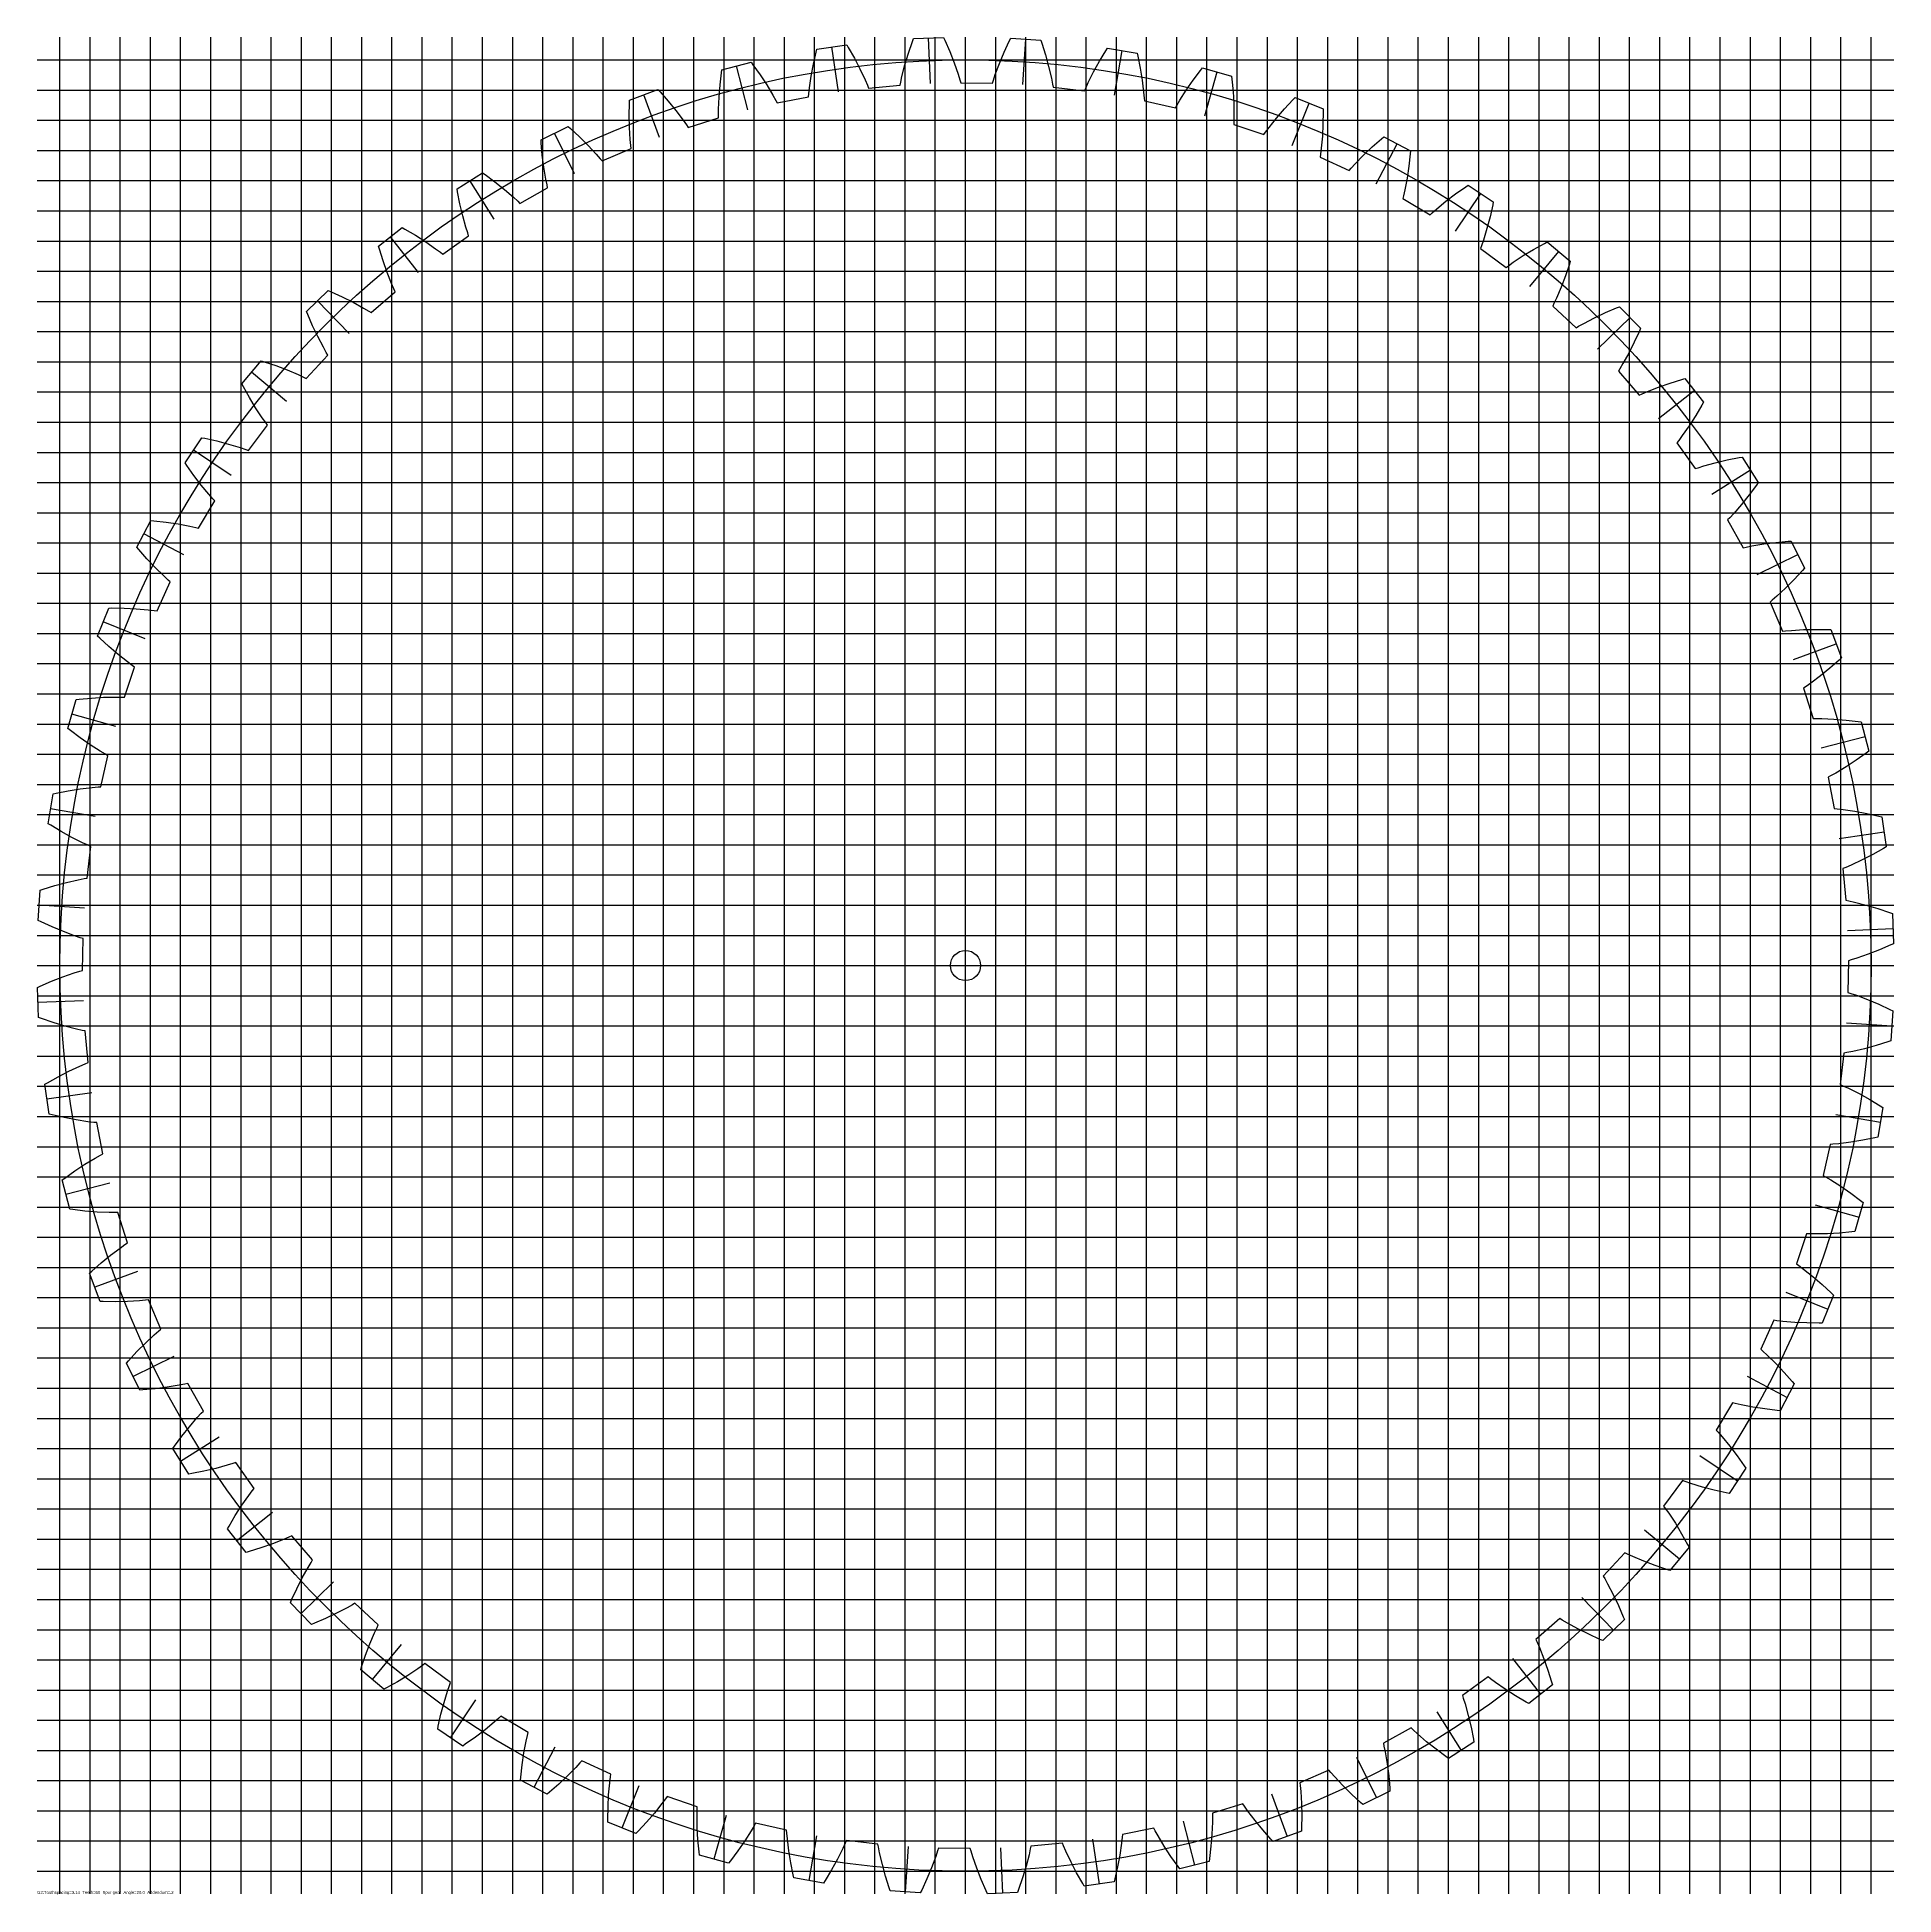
# Model space of a CAD drawing. Extents: x 0 to 61.5, y 0 to 61.5.
import ezdxf

# ---------------------------------------------------------------- set-up
doc = ezdxf.new("R2010")
doc.units = 0
doc.layers.add('labels', color=1, linetype='Continuous')
doc.styles.add('ARIAL', font='Arial.ttf')

msp = doc.modelspace()

# ---------------------------------------------------------------- linework, layer by layer
at = {"layer": 'a'}
for p, q in [((30.75367, 20.50245), (30.75367, 41.00489)), ((20.50245, 30.75367), (41.00489, 30.75367))]:
    msp.add_line(p, q, dxfattribs=at)
msp.add_lwpolyline([(1.58772, 28.58677), (1.49181, 28.60637), (1.2998, 28.64919), (0.91518, 28.74841), (0.53003, 28.86446), (0.14462, 28.99618), (0.04826, 29.03145), (0.00853, 30.02926), (0.10179, 30.07209), (0.4755, 30.23403), (0.85021, 30.38032), (1.22572, 30.50982), (1.41372, 30.56776), (1.50777, 30.59492), (1.52099, 31.64732), (1.42765, 31.67683), (1.24117, 31.73948), (0.86903, 31.87837), (0.49812, 32.03404), (0.12859, 32.20532), (0.03645, 32.25047), (0.10124, 33.24697), (0.19845, 33.27981), (0.58705, 33.4018), (0.975, 33.50813), (1.36199, 33.59766), (1.55501, 33.63564), (1.65139, 33.65282), (1.77454, 34.69807), (1.6848, 34.73717), (1.50589, 34.81898), (1.15031, 34.996), (0.7977, 35.18959), (0.4481, 35.39856), (0.36118, 35.4531), (0.52978, 36.43736), (0.62989, 36.45986), (1.02911, 36.54057), (1.42605, 36.60576), (1.82027, 36.65435), (2.01621, 36.67195), (2.11385, 36.67896), (2.3456, 37.7056), (2.26043, 37.75388), (2.09105, 37.85393), (1.75592, 38.06716), (1.42548, 38.29654), (1.09964, 38.54091), (1.0189, 38.60423), (1.28945, 39.56549), (1.39137, 39.5774), (1.79684, 39.61593), (2.19842, 39.63928), (2.59556, 39.64639), (2.79227, 39.64341), (2.89011, 39.64017), (3.22789, 40.63697), (3.14824, 40.69388), (2.99025, 40.8111), (2.67924, 41.05818), (2.37459, 41.32085), (2.07608, 41.59794), (2.00239, 41.66936), (2.37195, 42.59706), (2.47456, 42.59826), (2.88183, 42.59419), (3.28364, 42.57544), (3.67936, 42.541), (3.87467, 42.51747), (3.97164, 42.50403), (4.41177, 43.46006), (4.3385, 43.52498), (4.19363, 43.65807), (3.91015, 43.93631), (3.63463, 44.22938), (3.36671, 44.53616), (3.3009, 44.61489), (3.7654, 45.49888), (3.86757, 45.48934), (4.27219, 45.44273), (4.66984, 45.38207), (5.05979, 45.30646), (5.25157, 45.26265), (5.3466, 45.23914), (5.88425, 46.14393), (5.81818, 46.21616), (5.688, 46.36366), (5.43517, 46.67001), (5.19178, 46.99027), (4.9574, 47.32337), (4.90018, 47.40855), (5.45454, 48.23915), (5.55515, 48.21898), (5.95268, 48.13033), (6.34181, 48.02844), (6.72172, 47.91248), (6.90788, 47.84886), (6.99993, 47.81555), (7.62921, 48.65918), (7.57104, 48.73792), (7.457, 48.89822), (7.23757, 49.22932), (7.029, 49.57327), (6.83072, 49.92905), (6.78271, 50.01974), (7.42086, 50.78784), (7.51881, 50.75727), (7.9049, 50.62755), (8.28125, 50.48554), (8.64696, 50.33051), (8.82544, 50.24777), (8.91351, 50.20502), (9.62752, 50.97826), (9.57791, 51.06264), (9.48125, 51.23399), (9.29763, 51.58621), (9.12615, 51.95008), (8.96615, 52.32463), (8.92788, 52.41984), (9.64282, 53.11703), (9.73704, 53.07639), (10.10745, 52.90702), (10.4669, 52.72646), (10.8144, 52.53404), (10.98326, 52.43311), (11.06637, 52.38139), (11.8573, 53.07575), (11.81678, 53.16486), (11.73856, 53.34537), (11.59276, 53.71485), (11.46026, 54.09466), (11.34028, 54.48388), (11.31218, 54.58257), (12.09607, 55.20121), (12.18553, 55.15094), (12.53621, 54.94378), (12.87481, 54.72663), (13.2003, 54.49895), (13.35768, 54.38092), (13.43493, 54.32079), (14.29411, 54.92867), (14.26312, 55.02153), (14.2042, 55.20923), (14.09782, 55.59193), (14.00575, 55.9835), (13.92711, 56.38313), (13.90948, 56.48422), (14.75375, 57.01753), (14.83746, 56.95819), (15.16456, 56.71551), (15.47861, 56.46415), (15.77851, 56.2037), (15.92269, 56.06986), (15.99324, 56.00199), (16.91125, 56.51673), (16.89014, 56.61232), (16.85116, 56.80515), (16.78537, 57.19687), (16.73473, 57.59592), (16.6983, 58.00159), (16.69133, 58.10396), (17.58672, 58.5461), (17.66377, 58.47833), (17.96371, 58.20279), (18.24977, 57.91999), (18.5208, 57.62961), (18.6502, 57.48143), (18.71327, 57.40656), (19.68006, 57.82253), (19.66905, 57.9198), (19.65044, 58.11564), (19.62596, 58.5121), (19.61731, 58.91426), (19.62348, 59.32151), (19.62725, 59.42405), (20.56395, 59.77018), (20.63349, 59.69472), (20.90299, 59.38934), (21.15792, 59.07818), (21.39711, 58.76106), (21.51032, 58.60017), (21.56521, 58.51912), (22.57018, 58.83175), (22.56941, 58.92964), (22.57137, 59.12635), (22.58846, 59.5232), (22.6219, 59.92406), (22.6706, 60.32843), (22.68507, 60.43002), (23.65282, 60.67634), (23.7141, 60.59402), (23.9502, 60.26214), (24.1712, 59.92604), (24.37594, 59.58566), (24.47171, 59.41382), (24.51783, 59.32747), (25.54997, 59.53334), (25.55943, 59.63077), (25.58195, 59.82621), (25.64043, 60.21909), (25.71558, 60.61426), (25.80629, 61.01133), (25.8313, 61.11085), (26.81949, 61.25466), (26.87183, 61.16639), (27.07194, 60.81165), (27.25661, 60.45429), (27.42464, 60.09437), (27.50192, 59.91346), (27.53876, 59.82276), (28.58677, 59.91962), (28.60637, 60.01553), (28.64919, 60.20754), (28.74841, 60.59216), (28.86446, 60.97731), (28.99618, 61.36271), (29.03145, 61.45908), (30.02926, 61.4988), (30.07209, 61.40555), (30.23403, 61.03183), (30.38032, 60.65713), (30.50982, 60.28162), (30.56776, 60.09362), (30.59492, 59.99957), (31.64732, 59.98634), (31.67683, 60.07968), (31.73948, 60.26617), (31.87837, 60.6383), (32.03404, 61.00921), (32.20532, 61.37874), (32.25047, 61.47089), (33.24697, 61.4061), (33.27981, 61.30888), (33.4018, 60.92029), (33.50813, 60.53234), (33.59766, 60.14535), (33.63564, 59.95232), (33.65282, 59.85595), (34.69807, 59.73279), (34.73717, 59.82253), (34.81898, 60.00145), (34.996, 60.35703), (35.18959, 60.70964), (35.39856, 61.05924), (35.4531, 61.14616), (36.43736, 60.97756), (36.45986, 60.87744), (36.54057, 60.47822), (36.60576, 60.08129), (36.65435, 59.68706), (36.67195, 59.49112), (36.67896, 59.39348), (37.7056, 59.16174), (37.75388, 59.2469), (37.85393, 59.41628), (38.06716, 59.75141), (38.29654, 60.08185), (38.54091, 60.4077), (38.60423, 60.48844), (39.56549, 60.21788), (39.5774, 60.11596), (39.61593, 59.71049), (39.63928, 59.30892), (39.64639, 58.91177), (39.64341, 58.71507), (39.64017, 58.61723), (40.63697, 58.27944), (40.69388, 58.35909), (40.8111, 58.51709), (41.05818, 58.82809), (41.32085, 59.13275), (41.59794, 59.43126), (41.66936, 59.50494), (42.59706, 59.13539), (42.59826, 59.03278), (42.59419, 58.62551), (42.57544, 58.22369), (42.541, 57.82798), (42.51747, 57.63266), (42.50403, 57.5357), (43.46006, 57.09557), (43.52498, 57.16883), (43.65807, 57.31371), (43.93631, 57.59718), (44.22938, 57.87271), (44.53616, 58.14063), (44.61489, 58.20644), (45.49888, 57.74194), (45.48934, 57.63977), (45.44273, 57.23515), (45.38207, 56.8375), (45.30646, 56.44755), (45.26265, 56.25576), (45.23914, 56.16073), (46.14393, 55.62308), (46.21616, 55.68916), (46.36366, 55.81933), (46.67001, 56.07217), (46.99027, 56.31555), (47.32337, 56.54993), (47.40855, 56.60716), (48.23915, 56.0528), (48.21898, 55.95219), (48.13033, 55.55466), (48.02844, 55.16552), (47.91248, 54.78561), (47.84886, 54.59946), (47.81555, 54.50741), (48.65918, 53.87813), (48.73792, 53.93629), (48.89822, 54.05033), (49.22932, 54.26976), (49.57327, 54.47834), (49.92905, 54.67661), (50.01974, 54.72462), (50.78784, 54.08648), (50.75727, 53.98852), (50.62755, 53.60244), (50.48554, 53.22609), (50.33051, 52.86038), (50.24777, 52.6819), (50.20502, 52.59383), (50.97826, 51.87981), (51.06264, 51.92943), (51.23399, 52.02609), (51.58621, 52.20971), (51.95008, 52.38119), (52.32463, 52.54119), (52.41984, 52.57945), (53.11703, 51.86452), (53.07639, 51.7703), (52.90702, 51.39989), (52.72646, 51.04044), (52.53404, 50.69294), (52.43311, 50.52408), (52.38139, 50.44097), (53.07575, 49.65004), (53.16486, 49.69056), (53.34537, 49.76878), (53.71485, 49.91458), (54.09466, 50.04708), (54.48388, 50.16705), (54.58257, 50.19516), (55.20121, 49.41126), (55.15094, 49.3218), (54.94378, 48.97113), (54.72663, 48.63252), (54.49895, 48.30704), (54.38092, 48.14966), (54.32079, 48.07241), (54.92867, 47.21323), (55.02153, 47.24421), (55.20923, 47.30314), (55.59193, 47.40951), (55.9835, 47.50159), (56.38313, 47.58022), (56.48422, 47.59786), (57.01753, 46.75359), (56.95819, 46.66988), (56.71551, 46.34277), (56.46415, 46.02872), (56.2037, 45.72882), (56.06986, 45.58464), (56.00199, 45.5141), (56.51673, 44.59608), (56.61232, 44.61719), (56.80515, 44.65618), (57.19687, 44.72197), (57.59592, 44.77261), (58.00159, 44.80904), (58.10396, 44.81601), (58.5461, 43.92062), (58.47833, 43.84357), (58.20279, 43.54362), (57.91999, 43.25757), (57.62961, 42.98654), (57.48143, 42.85713), (57.40656, 42.79407), (57.82253, 41.82728), (57.9198, 41.83828), (58.11564, 41.8569), (58.5121, 41.88138), (58.91426, 41.89003), (59.32151, 41.88386), (59.42405, 41.88009), (59.77018, 40.94339), (59.69472, 40.87384), (59.38934, 40.60434), (59.07818, 40.34942), (58.76106, 40.11022), (58.60017, 39.99702), (58.51912, 39.94213), (58.83175, 38.93715), (58.92964, 38.93793), (59.12635, 38.93597), (59.5232, 38.91887), (59.92406, 38.88544), (60.32843, 38.83673), (60.43002, 38.82226), (60.67634, 37.85452), (60.59402, 37.79324), (60.26214, 37.55714), (59.92604, 37.33613), (59.58566, 37.1314), (59.41382, 37.03563), (59.32747, 36.98951), (59.53334, 35.95736), (59.63077, 35.9479), (59.82621, 35.92539), (60.21909, 35.86691), (60.61426, 35.79176), (61.01133, 35.70105), (61.11085, 35.67604), (61.25466, 34.68785), (61.16639, 34.63551), (60.81165, 34.43539), (60.45429, 34.25073), (60.09437, 34.08269), (59.91346, 34.00541), (59.82276, 33.96857), (59.91962, 32.92056), (60.01553, 32.90097), (60.20754, 32.85815), (60.59216, 32.75892), (60.97731, 32.64288), (61.36271, 32.51116), (61.45908, 32.47589), (61.4988, 31.47807), (61.40555, 31.43525), (61.03183, 31.27331), (60.65713, 31.12701), (60.28162, 30.99752), (60.09362, 30.93957), (59.99957, 30.91241), (59.98634, 29.86002), (60.07968, 29.83051), (60.26617, 29.76785), (60.6383, 29.62897), (61.00921, 29.4733), (61.37874, 29.30202), (61.47089, 29.25686), (61.4061, 28.26036), (61.30888, 28.22752), (60.92029, 28.10553), (60.53234, 27.9992), (60.14535, 27.90967), (59.95232, 27.87169), (59.85595, 27.85452), (59.73279, 26.80927), (59.82253, 26.77016), (60.00145, 26.68836), (60.35703, 26.51133), (60.70964, 26.31775), (61.05924, 26.10878), (61.14616, 26.05424), (60.97756, 25.06997), (60.87744, 25.04747), (60.47822, 24.96677), (60.08129, 24.90157), (59.68706, 24.85298), (59.49112, 24.83539), (59.39348, 24.82838), (59.16174, 23.80173), (59.2469, 23.75346), (59.41628, 23.6534), (59.75141, 23.44018), (60.08185, 23.21079), (60.4077, 22.96643), (60.48844, 22.9031), (60.21788, 21.94185), (60.11596, 21.92994), (59.71049, 21.89141), (59.30892, 21.86806), (58.91177, 21.86094), (58.71507, 21.86393), (58.61723, 21.86716), (58.27944, 20.87036), (58.35909, 20.81345), (58.51709, 20.69624), (58.82809, 20.44915), (59.13275, 20.18649), (59.43126, 19.9094), (59.50494, 19.83798), (59.13539, 18.91027), (59.03278, 18.90908), (58.62551, 18.91314), (58.22369, 18.9319), (57.82798, 18.96634), (57.63266, 18.98987), (57.5357, 19.00331), (57.09557, 18.04728), (57.16883, 17.98235), (57.31371, 17.84927), (57.59718, 17.57103), (57.87271, 17.27795), (58.14063, 16.97118), (58.20644, 16.89245), (57.74194, 16.00845), (57.63977, 16.01799), (57.23515, 16.06461), (56.8375, 16.12526), (56.44755, 16.20087), (56.25576, 16.24469), (56.16073, 16.2682), (55.62308, 15.36341), (55.68916, 15.29118), (55.81933, 15.14368), (56.07217, 14.83733), (56.31555, 14.51706), (56.54993, 14.18396), (56.60716, 14.09879), (56.0528, 13.26819), (55.95219, 13.28836), (55.55466, 13.37701), (55.16552, 13.4789), (54.78561, 13.59485), (54.59946, 13.65848), (54.50741, 13.69179), (53.87813, 12.84816), (53.93629, 12.76942), (54.05033, 12.60912), (54.26976, 12.27802), (54.47834, 11.93406), (54.67661, 11.57829), (54.72462, 11.4876), (54.08648, 10.7195), (53.98852, 10.75007), (53.60244, 10.87979), (53.22609, 11.0218), (52.86038, 11.17683), (52.6819, 11.25956), (52.59383, 11.30231), (51.87981, 10.52908), (51.92943, 10.44469), (52.02609, 10.27335), (52.20971, 9.92113), (52.38119, 9.55726), (52.54119, 9.18271), (52.57945, 9.08749), (51.86452, 8.3903), (51.7703, 8.43095), (51.39989, 8.60031), (51.04044, 8.78088), (50.69294, 8.97329), (50.52408, 9.07423), (50.44097, 9.12595), (49.65004, 8.43159), (49.69056, 8.34248), (49.76878, 8.16197), (49.91458, 7.79248), (50.04708, 7.41268), (50.16705, 7.02346), (50.19516, 6.92477), (49.41126, 6.30613), (49.3218, 6.3564), (48.97113, 6.56355), (48.63252, 6.78071), (48.30704, 7.00839), (48.14966, 7.12642), (48.07241, 7.18655), (47.21323, 6.57866), (47.24421, 6.4858), (47.30314, 6.29811), (47.40951, 5.91541), (47.50159, 5.52383), (47.58022, 5.1242), (47.59786, 5.02311), (46.75359, 4.4898), (46.66988, 4.54915), (46.34277, 4.79183), (46.02872, 5.04318), (45.72882, 5.30364), (45.58464, 5.43748), (45.5141, 5.50535), (44.59608, 4.9906), (44.61719, 4.89501), (44.65618, 4.70219), (44.72197, 4.31046), (44.77261, 3.91141), (44.80904, 3.50575), (44.81601, 3.40337), (43.92062, 2.96123), (43.84357, 3.029), (43.54362, 3.30454), (43.25757, 3.58735), (42.98654, 3.87773), (42.85713, 4.0259), (42.79407, 4.10078), (41.82728, 3.68481), (41.83828, 3.58754), (41.8569, 3.39169), (41.88138, 2.99524), (41.89003, 2.59308), (41.88386, 2.18583), (41.88009, 2.08328), (40.94339, 1.73716), (40.87384, 1.81262), (40.60434, 2.118), (40.34942, 2.42916), (40.11022, 2.74627), (39.99702, 2.90716), (39.94213, 2.98822), (38.93715, 2.67559), (38.93793, 2.5777), (38.93597, 2.38098), (38.91887, 1.98414), (38.88544, 1.58328), (38.83673, 1.17891), (38.82226, 1.07732), (37.85452, 0.831), (37.79324, 0.91331), (37.55714, 1.24519), (37.33613, 1.58129), (37.1314, 1.92167), (37.03563, 2.09352), (36.98951, 2.17987), (35.95736, 1.974), (35.9479, 1.87656), (35.92539, 1.68113), (35.86691, 1.28825), (35.79176, 0.89307), (35.70105, 0.49601), (35.67604, 0.39649), (34.68785, 0.25268), (34.63551, 0.34094), (34.43539, 0.69569), (34.25073, 1.05305), (34.08269, 1.41296), (34.00541, 1.59388), (33.96857, 1.68457), (32.92056, 1.58772), (32.90097, 1.49181), (32.85815, 1.2998), (32.75892, 0.91518), (32.64288, 0.53003), (32.51116, 0.14462), (32.47589, 0.04826), (31.47807, 0.00853), (31.43525, 0.10179), (31.27331, 0.4755), (31.12701, 0.85021), (30.99752, 1.22572), (30.93957, 1.41372), (30.91241, 1.50777), (29.86002, 1.52099), (29.83051, 1.42765), (29.76785, 1.24117), (29.62897, 0.86903), (29.4733, 0.49812), (29.30202, 0.12859), (29.25686, 0.03645), (28.26036, 0.10124), (28.22752, 0.19845), (28.10553, 0.58705), (27.9992, 0.975), (27.90967, 1.36199), (27.87169, 1.55501), (27.85452, 1.65139), (26.80927, 1.77454), (26.77016, 1.6848), (26.68836, 1.50589), (26.51133, 1.15031), (26.31775, 0.7977), (26.10878, 0.4481), (26.05424, 0.36118), (25.06997, 0.52978), (25.04747, 0.62989), (24.96677, 1.02911), (24.90157, 1.42605), (24.85298, 1.82027), (24.83539, 2.01621), (24.82838, 2.11385), (23.80173, 2.3456), (23.75346, 2.26043), (23.6534, 2.09105), (23.44018, 1.75592), (23.21079, 1.42548), (22.96643, 1.09964), (22.9031, 1.0189), (21.94185, 1.28945), (21.92994, 1.39137), (21.89141, 1.79684), (21.86806, 2.19842), (21.86094, 2.59556), (21.86393, 2.79227), (21.86716, 2.89011), (20.87036, 3.22789), (20.81345, 3.14824), (20.69624, 2.99025), (20.44915, 2.67924), (20.18649, 2.37459), (19.9094, 2.07608), (19.83798, 2.00239), (18.91027, 2.37195), (18.90908, 2.47456), (18.91314, 2.88183), (18.9319, 3.28364), (18.96634, 3.67936), (18.98987, 3.87467), (19.00331, 3.97164), (18.04728, 4.41177), (17.98235, 4.3385), (17.84927, 4.19363), (17.57103, 3.91015), (17.27795, 3.63463), (16.97118, 3.36671), (16.89245, 3.3009), (16.00845, 3.7654), (16.01799, 3.86757), (16.06461, 4.27219), (16.12526, 4.66984), (16.20087, 5.05979), (16.24469, 5.25157), (16.2682, 5.3466), (15.36341, 5.88425), (15.29118, 5.81818), (15.14368, 5.688), (14.83733, 5.43517), (14.51706, 5.19178), (14.18396, 4.9574), (14.09879, 4.90018), (13.26819, 5.45454), (13.28836, 5.55515), (13.37701, 5.95268), (13.4789, 6.34181), (13.59485, 6.72172), (13.65848, 6.90788), (13.69179, 6.99993), (12.84816, 7.62921), (12.76942, 7.57104), (12.60912, 7.457), (12.27802, 7.23757), (11.93406, 7.029), (11.57829, 6.83072), (11.4876, 6.78271), (10.7195, 7.42086), (10.75007, 7.51881), (10.87979, 7.9049), (11.0218, 8.28125), (11.17683, 8.64696), (11.25956, 8.82544), (11.30231, 8.91351), (10.52908, 9.62752), (10.44469, 9.57791), (10.27335, 9.48125), (9.92113, 9.29763), (9.55726, 9.12615), (9.18271, 8.96615), (9.08749, 8.92788), (8.3903, 9.64282), (8.43095, 9.73704), (8.60031, 10.10745), (8.78088, 10.4669), (8.97329, 10.8144), (9.07423, 10.98326), (9.12595, 11.06637), (8.43159, 11.8573), (8.34248, 11.81678), (8.16197, 11.73856), (7.79248, 11.59276), (7.41268, 11.46026), (7.02346, 11.34028), (6.92477, 11.31218), (6.30613, 12.09607), (6.3564, 12.18553), (6.56355, 12.53621), (6.78071, 12.87481), (7.00839, 13.2003), (7.12642, 13.35768), (7.18655, 13.43493), (6.57866, 14.29411), (6.4858, 14.26312), (6.29811, 14.2042), (5.91541, 14.09782), (5.52383, 14.00575), (5.1242, 13.92711), (5.02311, 13.90948), (4.4898, 14.75375), (4.54915, 14.83746), (4.79183, 15.16456), (5.04318, 15.47861), (5.30364, 15.77851), (5.43748, 15.92269), (5.50535, 15.99324), (4.9906, 16.91125), (4.89501, 16.89014), (4.70219, 16.85116), (4.31046, 16.78537), (3.91141, 16.73473), (3.50575, 16.6983), (3.40337, 16.69133), (2.96123, 17.58672), (3.029, 17.66377), (3.30454, 17.96371), (3.58735, 18.24977), (3.87773, 18.5208), (4.0259, 18.6502), (4.10078, 18.71327), (3.68481, 19.68006), (3.58754, 19.66905), (3.39169, 19.65044), (2.99524, 19.62596), (2.59308, 19.61731), (2.18583, 19.62348), (2.08328, 19.62725), (1.73716, 20.56395), (1.81262, 20.63349), (2.118, 20.90299), (2.42916, 21.15792), (2.74627, 21.39711), (2.90716, 21.51032), (2.98822, 21.56521), (2.67559, 22.57018), (2.5777, 22.56941), (2.38098, 22.57137), (1.98414, 22.58846), (1.58328, 22.6219), (1.17891, 22.6706), (1.07732, 22.68507), (0.831, 23.65282), (0.91331, 23.7141), (1.24519, 23.9502), (1.58129, 24.1712), (1.92167, 24.37594), (2.09352, 24.47171), (2.17987, 24.51783), (1.974, 25.54997), (1.87656, 25.55943), (1.68113, 25.58195), (1.28825, 25.64043), (0.89307, 25.71558), (0.49601, 25.80629), (0.39649, 25.8313), (0.25268, 26.81949), (0.34094, 26.87183), (0.69569, 27.07194), (1.05305, 27.25661), (1.41296, 27.42464), (1.59388, 27.50192), (1.68457, 27.53876)], close=True, dxfattribs=at)
msp.add_circle((30.75367, 30.75367), 0.5, dxfattribs=at)
at = {"layer": 'b'}
for p, q in [((0.75367, 0), (0.75367, 61.50734)), ((1.75367, 0), (1.75367, 61.50734)), ((2.75367, 0), (2.75367, 61.50734)), ((3.75367, 0), (3.75367, 61.50734)), ((4.75367, 0), (4.75367, 61.50734)), ((5.75367, 0), (5.75367, 61.50734)), ((6.75367, 0), (6.75367, 61.50734)), ((7.75367, 0), (7.75367, 61.50734)), ((8.75367, 0), (8.75367, 61.50734)), ((9.75367, 0), (9.75367, 61.50734)), ((10.75367, 0), (10.75367, 61.50734)), ((11.75367, 0), (11.75367, 61.50734)), ((12.75367, 0), (12.75367, 61.50734)), ((13.75367, 0), (13.75367, 61.50734)), ((14.75367, 0), (14.75367, 61.50734)), ((15.75367, 0), (15.75367, 61.50734)), ((16.75367, 0), (16.75367, 61.50734)), ((17.75367, 0), (17.75367, 61.50734)), ((18.75367, 0), (18.75367, 61.50734)), ((19.75367, 0), (19.75367, 61.50734)), ((20.75367, 0), (20.75367, 61.50734)), ((21.75367, 0), (21.75367, 61.50734)), ((22.75367, 0), (22.75367, 61.50734)), ((23.75367, 0), (23.75367, 61.50734)), ((24.75367, 0), (24.75367, 61.50734)), ((25.75367, 0), (25.75367, 61.50734)), ((26.75367, 0), (26.75367, 61.50734)), ((27.75367, 0), (27.75367, 61.50734)), ((28.75367, 0), (28.75367, 61.50734)), ((29.75367, 0), (29.75367, 61.50734)), ((30.75367, 0), (30.75367, 61.50734)), ((31.75367, 0), (31.75367, 61.50734)), ((32.75367, 0), (32.75367, 61.50734)), ((33.75367, 0), (33.75367, 61.50734)), ((34.75367, 0), (34.75367, 61.50734)), ((35.75367, 0), (35.75367, 61.50734)), ((36.75367, 0), (36.75367, 61.50734)), ((37.75367, 0), (37.75367, 61.50734)), ((38.75367, 0), (38.75367, 61.50734)), ((39.75367, 0), (39.75367, 61.50734)), ((40.75367, 0), (40.75367, 61.50734)), ((41.75367, 0), (41.75367, 61.50734)), ((42.75367, 0), (42.75367, 61.50734)), ((43.75367, 0), (43.75367, 61.50734)), ((44.75367, 0), (44.75367, 61.50734)), ((45.75367, 0), (45.75367, 61.50734)), ((46.75367, 0), (46.75367, 61.50734)), ((47.75367, 0), (47.75367, 61.50734)), ((48.75367, 0), (48.75367, 61.50734)), ((49.75367, 0), (49.75367, 61.50734)), ((50.75367, 0), (50.75367, 61.50734)), ((51.75367, 0), (51.75367, 61.50734)), ((52.75367, 0), (52.75367, 61.50734)), ((53.75367, 0), (53.75367, 61.50734)), ((54.75367, 0), (54.75367, 61.50734)), ((55.75367, 0), (55.75367, 61.50734)), ((56.75367, 0), (56.75367, 61.50734)), ((57.75367, 0), (57.75367, 61.50734)), ((58.75367, 0), (58.75367, 61.50734)), ((59.75367, 0), (59.75367, 61.50734)), ((60.75367, 0), (60.75367, 61.50734)), ((0, 60.75367), (61.50734, 60.75367)), ((0, 59.75367), (61.50734, 59.75367)), ((0, 58.75367), (61.50734, 58.75367)), ((0, 57.75367), (61.50734, 57.75367)), ((0, 56.75367), (61.50734, 56.75367)), ((0, 55.75367), (61.50734, 55.75367)), ((0, 54.75367), (61.50734, 54.75367)), ((0, 53.75367), (61.50734, 53.75367)), ((0, 52.75367), (61.50734, 52.75367)), ((0, 51.75367), (61.50734, 51.75367)), ((0, 50.75367), (61.50734, 50.75367)), ((0, 49.75367), (61.50734, 49.75367)), ((0, 48.75367), (61.50734, 48.75367)), ((0, 47.75367), (61.50734, 47.75367)), ((0, 46.75367), (61.50734, 46.75367)), ((0, 45.75367), (61.50734, 45.75367)), ((0, 44.75367), (61.50734, 44.75367)), ((0, 43.75367), (61.50734, 43.75367)), ((0, 42.75367), (61.50734, 42.75367)), ((0, 41.75367), (61.50734, 41.75367)), ((0, 40.75367), (61.50734, 40.75367)), ((0, 39.75367), (61.50734, 39.75367)), ((0, 38.75367), (61.50734, 38.75367)), ((0, 37.75367), (61.50734, 37.75367)), ((0, 36.75367), (61.50734, 36.75367)), ((0, 35.75367), (61.50734, 35.75367)), ((0, 34.75367), (61.50734, 34.75367)), ((0, 33.75367), (61.50734, 33.75367)), ((0, 32.75367), (61.50734, 32.75367)), ((0, 31.75367), (61.50734, 31.75367)), ((0, 30.75367), (61.50734, 30.75367)), ((0, 29.75367), (61.50734, 29.75367)), ((0, 28.75367), (61.50734, 28.75367)), ((0, 27.75367), (61.50734, 27.75367)), ((0, 26.75367), (61.50734, 26.75367)), ((0, 25.75367), (61.50734, 25.75367)), ((0, 24.75367), (61.50734, 24.75367)), ((0, 23.75367), (61.50734, 23.75367)), ((0, 22.75367), (61.50734, 22.75367)), ((0, 21.75367), (61.50734, 21.75367)), ((0, 20.75367), (61.50734, 20.75367)), ((0, 19.75367), (61.50734, 19.75367)), ((0, 18.75367), (61.50734, 18.75367)), ((0, 17.75367), (61.50734, 17.75367)), ((0, 16.75367), (61.50734, 16.75367)), ((0, 15.75367), (61.50734, 15.75367)), ((0, 14.75367), (61.50734, 14.75367)), ((0, 13.75367), (61.50734, 13.75367)), ((0, 12.75367), (61.50734, 12.75367)), ((0, 11.75367), (61.50734, 11.75367)), ((0, 10.75367), (61.50734, 10.75367)), ((0, 9.75367), (61.50734, 9.75367)), ((0, 8.75367), (61.50734, 8.75367)), ((0, 7.75367), (61.50734, 7.75367)), ((0, 6.75367), (61.50734, 6.75367)), ((0, 5.75367), (61.50734, 5.75367)), ((0, 4.75367), (61.50734, 4.75367)), ((0, 3.75367), (61.50734, 3.75367)), ((0, 2.75367), (61.50734, 2.75367)), ((0, 1.75367), (61.50734, 1.75367)), ((0, 0.75367), (61.50734, 0.75367))]:
    msp.add_line(p, q, dxfattribs=at)
at = {"layer": 'c'}
for p, q in [((26.54188, 59.69514), (26.32481, 61.18676)), ((29.59016, 59.97685), (29.53019, 61.48299)), ((32.65119, 59.93838), (32.74899, 61.44254)), ((35.69143, 59.58016), (35.94592, 61.06585)), ((23.53975, 59.09634), (23.16795, 60.55711)), ((38.67757, 58.90611), (39.08596, 60.35706)), ((20.61665, 58.18702), (20.09419, 59.60092)), ((41.57689, 57.92361), (42.13471, 59.32393)), ((17.80461, 56.97713), (17.13723, 58.32867)), ((44.35763, 56.64344), (45.05877, 57.97778)), ((15.13445, 55.47993), (14.32945, 56.7543)), ((46.98932, 55.07961), (47.8261, 56.33335)), ((12.63542, 53.71182), (11.70162, 54.89507)), ((49.44314, 53.24926), (50.40638, 54.40867)), ((10.33489, 51.69218), (9.28252, 52.77134)), ((51.69218, 51.17245), (52.77134, 52.22482)), ((8.25808, 49.44314), (7.09867, 50.40638)), ((53.71182, 48.87192), (54.89507, 49.80572)), ((6.42773, 46.98932), (5.17398, 47.8261)), ((55.47993, 46.37288), (56.7543, 47.17789)), ((4.8639, 44.35763), (3.52956, 45.05877)), ((56.97713, 43.70272), (58.32867, 44.37011)), ((3.58372, 41.57689), (2.1834, 42.13471)), ((58.18702, 40.89069), (59.60092, 41.41314)), ((2.60123, 38.67757), (1.15027, 39.08596)), ((59.09634, 37.96759), (60.55711, 38.33939)), ((1.92718, 35.69143), (0.44148, 35.94592)), ((59.69514, 34.96546), (61.18676, 35.18253)), ((1.56896, 32.65119), (0.0648, 32.74899)), ((59.97685, 31.91718), (61.48299, 31.97714)), ((1.53049, 29.59016), (0.02435, 29.53019)), ((59.93838, 28.85615), (61.44254, 28.75835)), ((1.8122, 26.54188), (0.32057, 26.32481)), ((59.58016, 25.81591), (61.06585, 25.56142)), ((2.41099, 23.53975), (0.95023, 23.16795)), ((58.90611, 22.82977), (60.35706, 22.42138)), ((3.32032, 20.61665), (1.90642, 20.09419)), ((57.92361, 19.93045), (59.32393, 19.37263)), ((4.53021, 17.80461), (3.17867, 17.13723)), ((56.64344, 17.14971), (57.97778, 16.44857)), ((6.02741, 15.13445), (4.75303, 14.32945)), ((55.07961, 14.51801), (56.33335, 13.68124)), ((7.79551, 12.63542), (6.61226, 11.70162)), ((53.24926, 12.0642), (54.40867, 11.10096)), ((9.81515, 10.33489), (8.736, 9.28252)), ((51.17245, 9.81515), (52.22482, 8.736)), ((12.0642, 8.25808), (11.10096, 7.09867)), ((48.87192, 7.79551), (49.80572, 6.61226)), ((14.51801, 6.42773), (13.68124, 5.17398)), ((46.37288, 6.02741), (47.17789, 4.75303)), ((17.14971, 4.8639), (16.44857, 3.52956)), ((43.70272, 4.53021), (44.37011, 3.17867)), ((19.93045, 3.58372), (19.37263, 2.1834)), ((40.89069, 3.32032), (41.41314, 1.90642)), ((22.82977, 2.60123), (22.42138, 1.15027)), ((25.81591, 1.92718), (25.56142, 0.44148)), ((37.96759, 2.41099), (38.33939, 0.95023)), ((28.85615, 1.56896), (28.75835, 0.0648)), ((31.91718, 1.53049), (31.97714, 0.02435)), ((34.96546, 1.8122), (35.18253, 0.32057))]:
    msp.add_line(p, q, dxfattribs=at)
msp.add_circle((30.75367, 30.75367), 30, dxfattribs=at)

# ---------------------------------------------------------------- texts
at = {"layer": 'labels', "style": 'ARIAL'}
msp.add_text('G2:Toothspacing=3.14  Teeth=60  Spur gear  Angle=20.0  Addendum=.2', height=0.1, dxfattribs=at).set_placement((0, 0))

doc.saveas('drawing.dxf')
